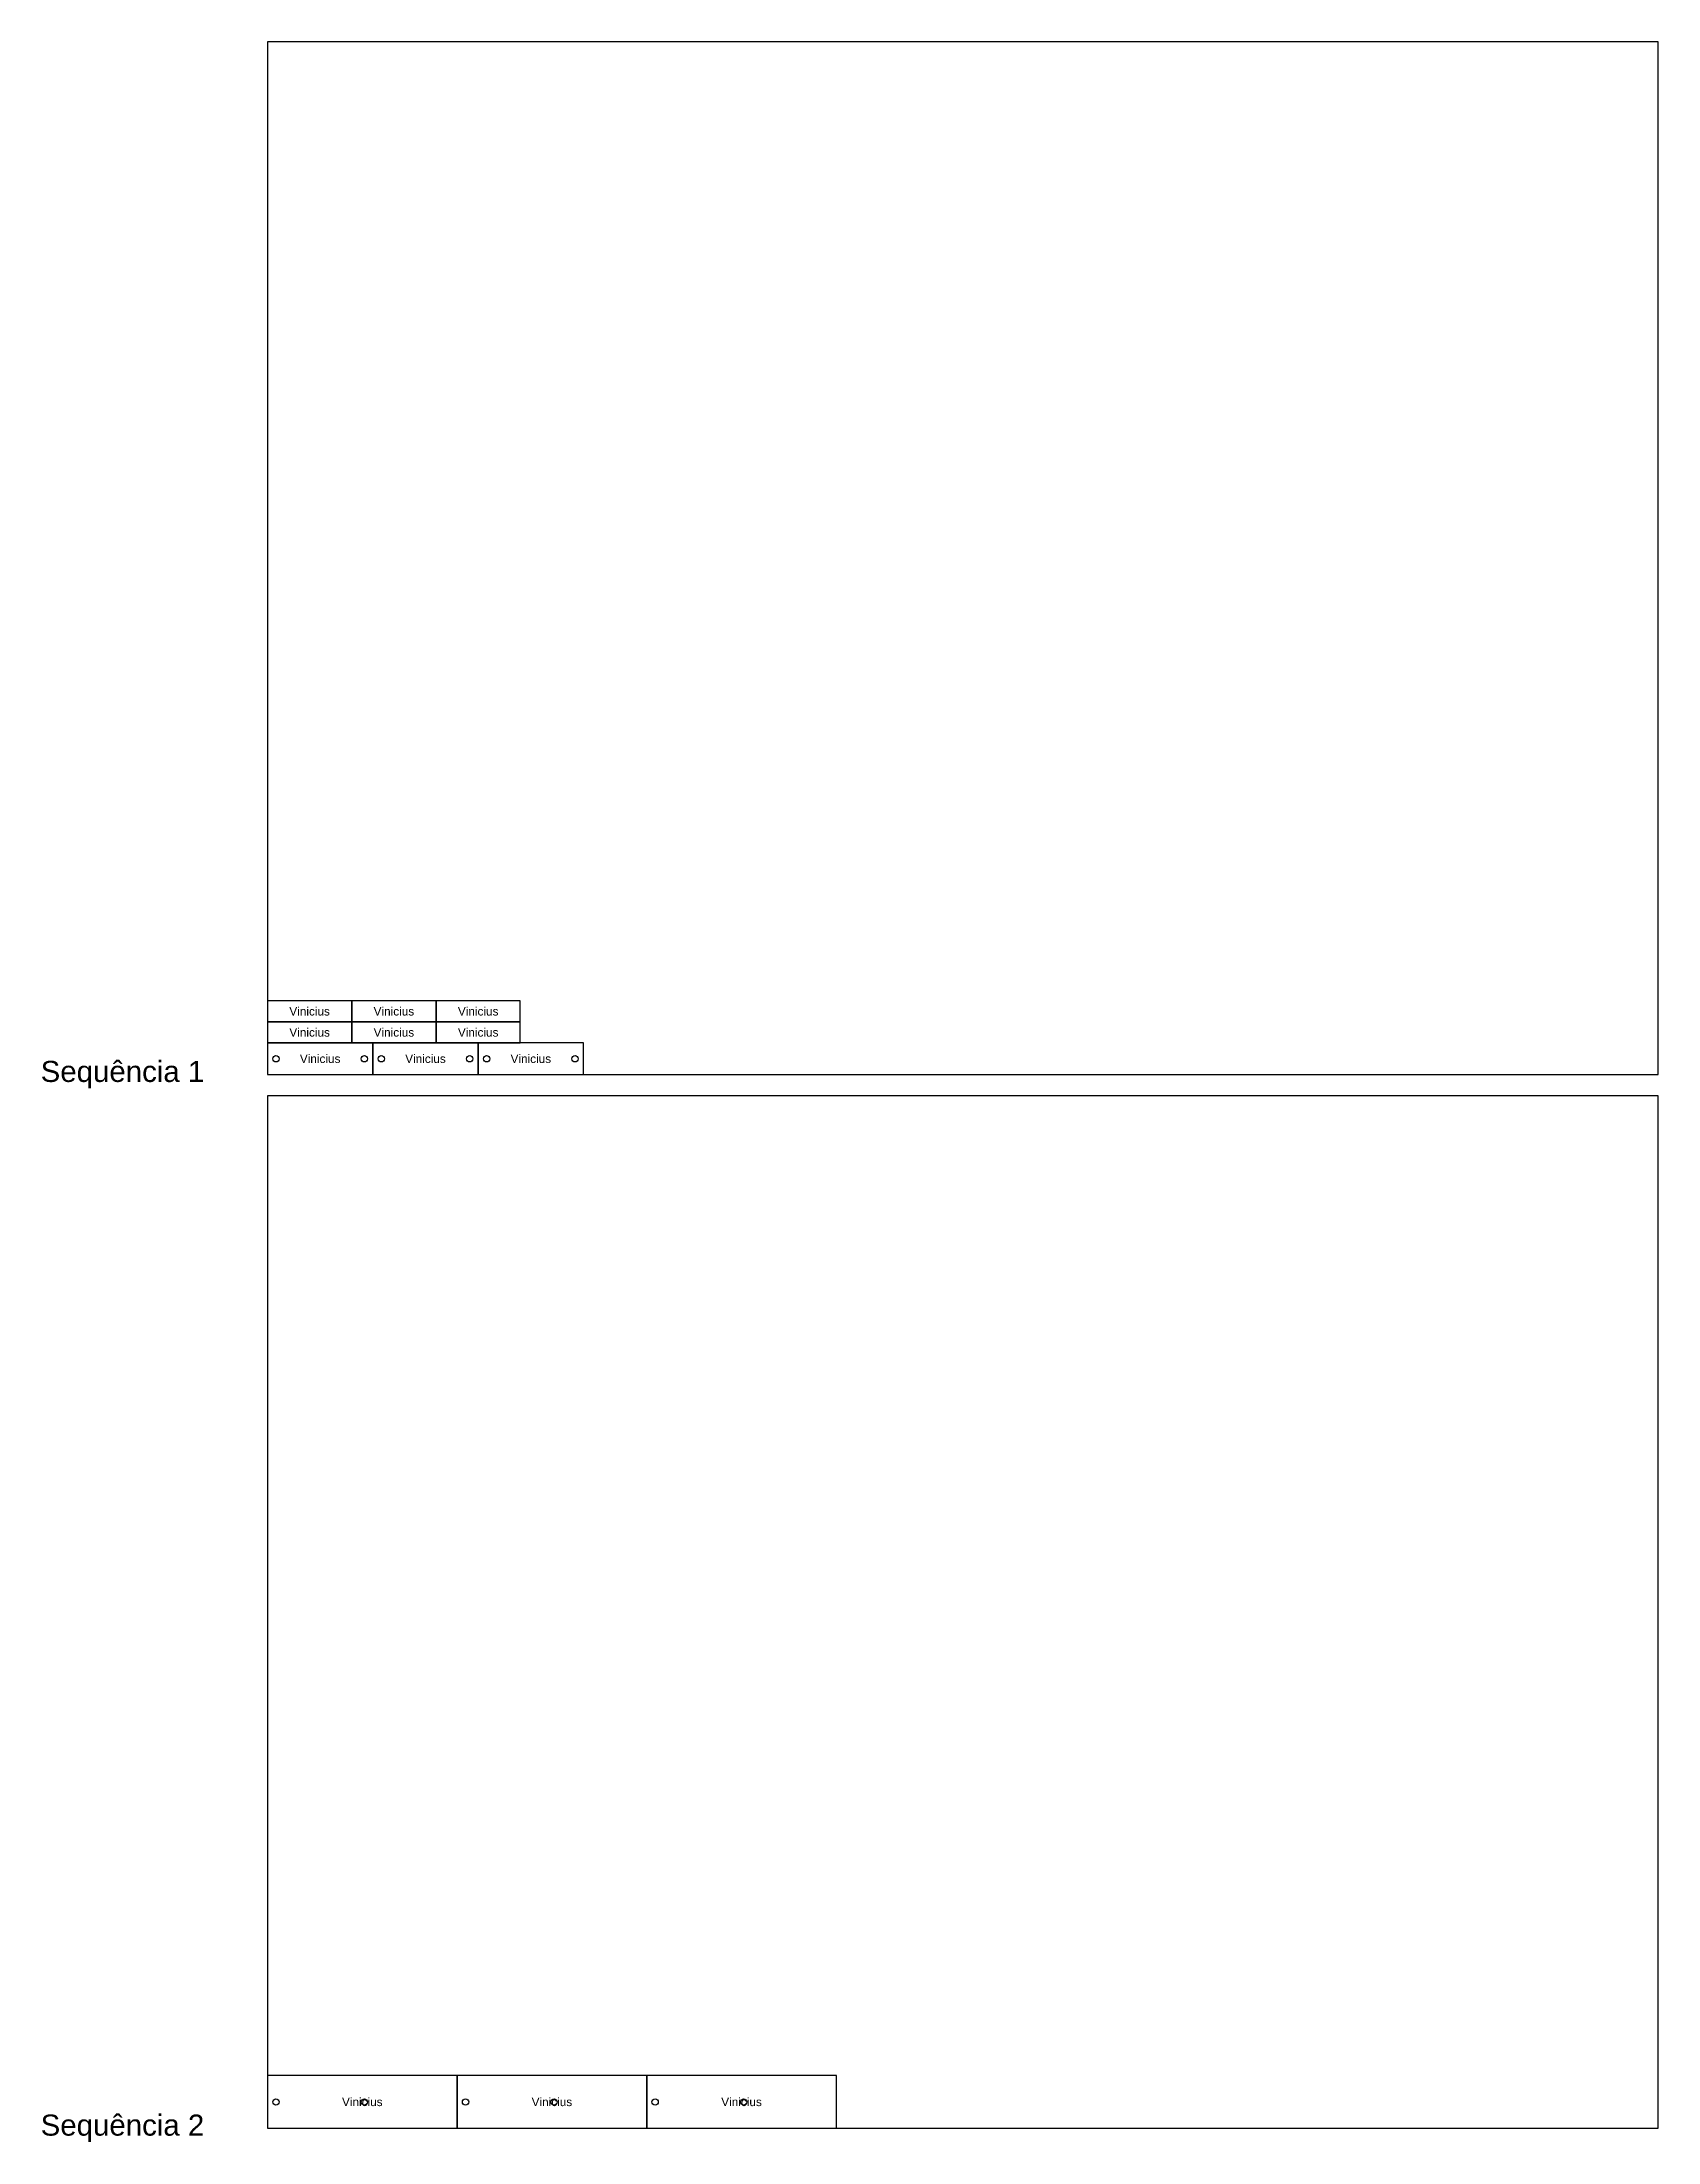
# Model space of a CAD drawing. Header units: metres. Extents: x -107 to 660, y -2007 to 490.
# Drawn here: x -107 to 660, y -1007 to -10 of the extents above; entities that cross this region are included whole.
import ezdxf

# ---------------------------------------------------------------- set-up
doc = ezdxf.new("R2010")
doc.units = ezdxf.units.M
doc.styles.add('Arial', font='arial.ttf')

msp = doc.modelspace()

# ---------------------------------------------------------------- texts
at = {"color": 0, "char_height": 4, "attachment_point": 5, "style": 'Arial'}
for insert in [(20, -470), (60, -470), (100, -470), (20, -480), (60, -480), (100, -480), (25, -492.5), (75, -492.5), (125, -492.5), (45, -987.5), (135, -987.5), (225, -987.5)]:
    msp.add_mtext('Vinicius', dxfattribs=dict(at, insert=insert))
at = {"color": 7, "char_height": 10, "attachment_point": 6, "style": 'Arial'}
for s, insert in [('Sequência 1', (-30, -500)), ('Sequência 2', (-30, -1000))]:
    msp.add_mtext(s, dxfattribs=dict(at, insert=insert))

# ---------------------------------------------------------------- linework, layer by layer
at = {"color": 1}
for points in [[(0, -500), (660, -500), (660, -10), (0, -10), (0, -500)], [(0, -1000), (660, -1000), (660, -510), (0, -510), (0, -1000)]]:
    msp.add_lwpolyline(points, close=True, dxfattribs=at)
at = {"color": 5}
for points in [[(0, -475), (40, -475), (40, -465), (0, -465), (0, -475)], [(40, -475), (80, -475), (80, -465), (40, -465), (40, -475)], [(80, -475), (120, -475), (120, -465), (80, -465), (80, -475)], [(0, -485), (40, -485), (40, -475), (0, -475), (0, -485)], [(40, -485), (80, -485), (80, -475), (40, -475), (40, -485)], [(80, -485), (120, -485), (120, -475), (80, -475), (80, -485)], [(0, -500), (50, -500), (50, -485), (0, -485), (0, -500)], [(50, -500), (100, -500), (100, -485), (50, -485), (50, -500)], [(100, -500), (150, -500), (150, -485), (100, -485), (100, -500)], [(0, -1000), (90, -1000), (90, -975), (0, -975), (0, -1000)], [(90, -1000), (180, -1000), (180, -975), (90, -975), (90, -1000)], [(180, -1000), (270, -1000), (270, -975), (180, -975), (180, -1000)]]:
    msp.add_lwpolyline(points, close=True, dxfattribs=at)
at = {"color": 1}
for centre in [(4, -492.5), (46, -492.5), (54, -492.5), (96, -492.5), (104, -492.5), (146, -492.5), (4, -987.5), (46, -987.5), (94, -987.5), (136, -987.5), (184, -987.5), (226, -987.5)]:
    msp.add_circle(centre, 1.5, dxfattribs=at)

msp.set_redraw_order([(e.dxf.handle, doc.entitydb.next_handle()) for e in msp.query("TEXT MTEXT ATTDEF DIMENSION ARC_DIMENSION")])  # texts and dimensions are drawn at this point

doc.saveas('drawing.dxf')
